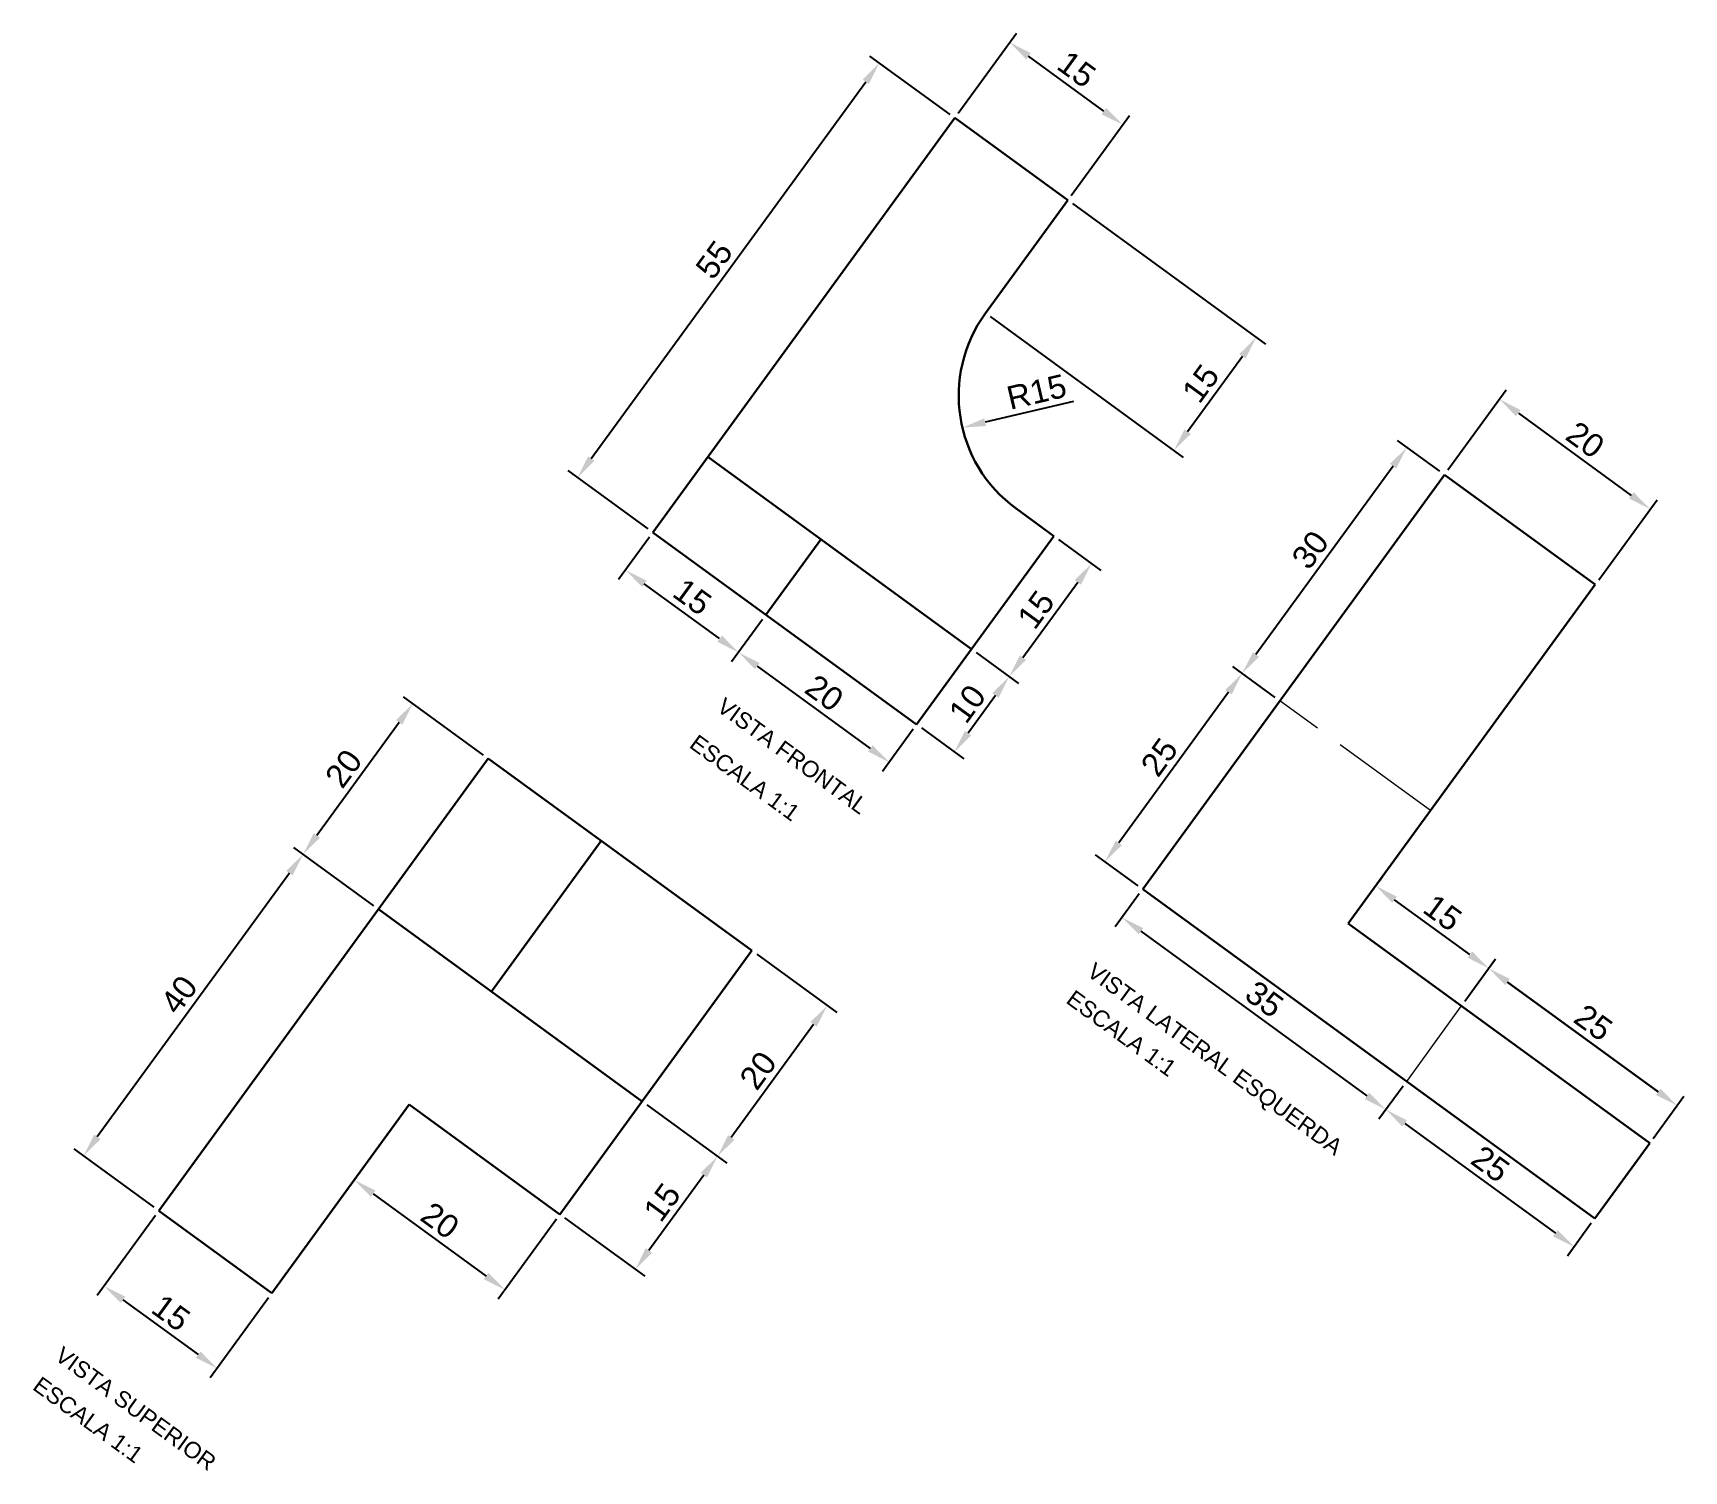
# Model space of a CAD drawing. Header units: millimetres. Extents: x 389 to 2146, y -1506 to -219.
# Drawn here: x 1093.6 to 1270.7, y -793.8 to -639.6 of the extents above; entities that cross this region are included whole.
import ezdxf

# ---------------------------------------------------------------- set-up
doc = ezdxf.new("R2010")
doc.units = ezdxf.units.MM
doc.linetypes.add('ACAD_ISO02W100', pattern=[15, 12, -3])
doc.layers.add('1-linha continua', color=5, linetype='Continuous', lineweight=30)
doc.layers.add('2-projeção', color=4, linetype='ACAD_ISO02W100', lineweight=15)
doc.layers.add('4-cotas', color=1, linetype='Continuous')
doc.layers.add('5-texto', color=6, linetype='Continuous')
doc.styles.get("Standard").update_dxf_attribs({"font": 'arial.ttf'})
doc.dimstyles.new('a1', dxfattribs={"dimtxt": 2.5, "dimasz": 2.5, "dimexe": 1.25, "dimexo": 0.625, "dimtad": 1, "dimtoh": 1, "dimtxsty": 'Standard', "dimcen": 2.5, "dimclrd": 256, "dimclre": 256, "dimclrt": 30, "dimadec": 0, "dimazin": 0, "dimtfac": 1, "dimtmove": 0, "dimatfit": 3, "dimfxl": 1, "dimlwd": -1, "dimlwe": -1, "dimarcsym": 0})

msp = doc.modelspace()

# ---------------------------------------------------------------- texts
at = {"layer": '5-texto'}
for s, height, p in [('VISTA FRONTAL', 1.75276, (1166.762, -712.208)), ('ESCALA 1:1', 1.7528, (1163.842, -716.157)), ('VISTA LATERAL ESQUERDA', 1.75276, (1206.473, -740.609)), ('ESCALA 1:1', 1.7528, (1204.252, -743.555)), ('VISTA SUPERIOR', 1.75276, (1095.76, -781.805)), ('ESCALA 1:1', 1.7528, (1093.393, -785.007))]:
    msp.add_text(s, height=height, rotation=323.92937, dxfattribs=at).set_placement(p)

# ---------------------------------------------------------------- blocks, each defined once
blk = doc.blocks.new('*D13')
at = {"layer": '4-cotas', "transparency": 16777216}
for p, q in [((1191.93, -648.35), (1183.34, -642.09)), ((1153.44, -685.26), (1182.88, -644.85)), ((1159.55, -692.8), (1150.96, -686.55))]:
    blk.add_line(p, q, dxfattribs=at)
for points in [[(1182.55, -644.6), (1183.22, -645.09), (1184.35, -642.83)], [(1153.11, -685.02), (1153.78, -685.51), (1151.97, -687.28)]]:
    blk.add_solid(points, dxfattribs=at)
at = {"layer": 'Defpoints', "color": 0, "transparency": 16777216}
for p in [(1184.35, -642.83), (1192.44, -648.72), (1160.05, -693.17)]:
    blk.add_point(p, dxfattribs=at)
at = {"layer": '4-cotas', "color": 30, "transparency": 16777216, "insert": (1166.63, -663.94), "char_height": 2.5, "attachment_point": 5, "rotation": 53.9294}
blk.add_mtext('55', dxfattribs=at)
blk = doc.blocks.new('*D14')
at = {"layer": '4-cotas', "transparency": 16777216}
for p, q in [((1192.81, -648.21), (1199.06, -639.62)), ((1208.43, -647.99), (1200.35, -642.11)), ((1204.93, -657.04), (1211.19, -648.45))]:
    blk.add_line(p, q, dxfattribs=at)
for points in [[(1200.59, -641.77), (1200.1, -642.44), (1198.33, -640.63)], [(1208.67, -647.66), (1208.18, -648.33), (1210.45, -649.46)]]:
    blk.add_solid(points, dxfattribs=at)
at = {"layer": 'Defpoints', "color": 0, "transparency": 16777216}
for p in [(1198.33, -640.63), (1192.44, -648.72), (1204.56, -657.55)]:
    blk.add_point(p, dxfattribs=at)
at = {"layer": '4-cotas', "color": 30, "transparency": 16777216, "insert": (1205.51, -643.51), "char_height": 2.5, "attachment_point": 5, "rotation": 323.9294}
blk.add_mtext('15', dxfattribs=at)
blk = doc.blocks.new('*D15')
at = {"layer": '4-cotas', "transparency": 16777216}
for p, q in [((1203.57, -693.94), (1208.12, -697.25)), ((1205.63, -698.54), (1199.75, -706.62)), ((1194.74, -706.06), (1199.28, -709.38))]:
    blk.add_line(p, q, dxfattribs=at)
for points in [[(1205.3, -698.29), (1205.97, -698.78), (1207.11, -696.52)], [(1199.41, -706.37), (1200.08, -706.86), (1198.27, -708.64)]]:
    blk.add_solid(points, dxfattribs=at)
at = {"layer": 'Defpoints', "color": 0, "transparency": 16777216}
for p in [(1203.06, -693.57), (1194.23, -705.7), (1198.27, -708.64)]:
    blk.add_point(p, dxfattribs=at)
at = {"layer": '4-cotas', "color": 30, "transparency": 16777216, "insert": (1201.15, -701.46), "char_height": 2.5, "attachment_point": 5, "rotation": 53.9294}
blk.add_mtext('15', dxfattribs=at)
blk = doc.blocks.new('*D16')
at = {"layer": '4-cotas', "transparency": 16777216}
for p, q in [((1159.69, -693.68), (1156.37, -698.22)), ((1167.21, -704.57), (1159.13, -698.69)), ((1171.81, -702.51), (1168.5, -707.06))]:
    blk.add_line(p, q, dxfattribs=at)
for points in [[(1159.38, -698.35), (1158.89, -699.02), (1157.11, -697.21)], [(1167.46, -704.24), (1166.97, -704.91), (1169.24, -706.05)]]:
    blk.add_solid(points, dxfattribs=at)
at = {"layer": 'Defpoints', "color": 0, "transparency": 16777216}
for p in [(1160.05, -693.17), (1157.11, -697.21), (1172.18, -702)]:
    blk.add_point(p, dxfattribs=at)
at = {"layer": '4-cotas', "color": 30, "transparency": 16777216, "insert": (1164.29, -700.09), "char_height": 2.5, "attachment_point": 5, "rotation": 323.9294}
blk.add_mtext('15', dxfattribs=at)
blk = doc.blocks.new('*D17')
at = {"layer": '4-cotas', "transparency": 16777216}
for p, q in [((1171.81, -702.51), (1168.5, -707.06)), ((1183.38, -716.35), (1171.26, -707.52)), ((1187.98, -714.28), (1184.67, -718.83))]:
    blk.add_line(p, q, dxfattribs=at)
for points in [[(1171.5, -707.18), (1171.01, -707.85), (1169.24, -706.05)], [(1183.63, -716.01), (1183.14, -716.69), (1185.4, -717.82)]]:
    blk.add_solid(points, dxfattribs=at)
at = {"layer": 'Defpoints', "color": 0, "transparency": 16777216}
for p in [(1172.18, -702), (1169.24, -706.05), (1188.35, -713.78)]:
    blk.add_point(p, dxfattribs=at)
at = {"layer": '4-cotas', "color": 30, "transparency": 16777216, "insert": (1178.44, -710.4), "char_height": 2.5, "attachment_point": 5, "rotation": 323.9294}
blk.add_mtext('20', dxfattribs=at)
blk = doc.blocks.new('*D18')
at = {"layer": '4-cotas', "transparency": 16777216}
for p, q in [((1194.74, -706.06), (1199.28, -709.38)), ((1196.8, -710.66), (1193.86, -714.7)), ((1188.85, -714.15), (1193.4, -717.46))]:
    blk.add_line(p, q, dxfattribs=at)
for points in [[(1196.47, -710.42), (1197.14, -710.91), (1198.27, -708.64)], [(1193.52, -714.46), (1194.2, -714.95), (1192.39, -716.72)]]:
    blk.add_solid(points, dxfattribs=at)
at = {"layer": 'Defpoints', "color": 0, "transparency": 16777216}
for p in [(1194.23, -705.7), (1188.35, -713.78), (1192.39, -716.72)]:
    blk.add_point(p, dxfattribs=at)
at = {"layer": '4-cotas', "color": 30, "transparency": 16777216, "insert": (1193.79, -711.56), "char_height": 2.5, "attachment_point": 5, "rotation": 53.9294}
blk.add_mtext('10', dxfattribs=at)
blk = doc.blocks.new('*D19')
at = {"layer": '4-cotas', "transparency": 16777216}
blk.add_line((1205.17, -679.13), (1195.69, -681.36), dxfattribs=at)
blk.add_solid([(1195.59, -680.96), (1195.78, -681.77), (1193.25, -681.94)], dxfattribs=at)
at = {"layer": 'Defpoints', "color": 0, "transparency": 16777216}
for p in [(1207.85, -678.5), (1193.25, -681.94)]:
    blk.add_point(p, dxfattribs=at)
at = {"layer": '4-cotas', "color": 30, "transparency": 16777216, "insert": (1201.21, -678.11), "char_height": 2.5, "attachment_point": 5, "rotation": 13.2311}
blk.add_mtext('R15', dxfattribs=at)
blk = doc.blocks.new('*D20')
at = {"layer": '4-cotas', "transparency": 16777216}
for p, q in [((1205.07, -657.92), (1225.78, -673)), ((1196.24, -670.04), (1216.95, -685.13)), ((1217.41, -682.37), (1223.3, -674.29))]:
    blk.add_line(p, q, dxfattribs=at)
for points in [[(1222.96, -674.04), (1223.63, -674.53), (1224.77, -672.27)], [(1217.07, -682.13), (1217.75, -682.62), (1215.94, -684.39)]]:
    blk.add_solid(points, dxfattribs=at)
at = {"layer": 'Defpoints', "color": 0, "transparency": 16777216}
for p in [(1204.56, -657.55), (1195.73, -669.67), (1224.77, -672.27)]:
    blk.add_point(p, dxfattribs=at)
at = {"layer": '4-cotas', "color": 30, "transparency": 16777216, "insert": (1218.82, -677.21), "char_height": 2.5, "attachment_point": 5, "rotation": 53.9294}
blk.add_mtext('15', dxfattribs=at)
blk = doc.blocks.new('*D21')
at = {"layer": '4-cotas', "transparency": 16777216}
for p, q in [((1141.89, -717.05), (1133.3, -710.8)), ((1132.84, -713.55), (1124, -725.68)), ((1130.11, -733.22), (1121.52, -726.96))]:
    blk.add_line(p, q, dxfattribs=at)
for points in [[(1132.5, -713.31), (1133.17, -713.8), (1134.31, -711.53)], [(1123.67, -725.43), (1124.34, -725.92), (1122.53, -727.7)]]:
    blk.add_solid(points, dxfattribs=at)
at = {"layer": 'Defpoints', "color": 0, "transparency": 16777216}
for p in [(1142.39, -717.42), (1122.53, -727.7), (1130.62, -733.59)]:
    blk.add_point(p, dxfattribs=at)
at = {"layer": '4-cotas', "color": 30, "transparency": 16777216, "insert": (1126.88, -718.5), "char_height": 2.5, "attachment_point": 5, "rotation": 53.9294}
blk.add_mtext('20', dxfattribs=at)
blk = doc.blocks.new('*D22')
at = {"layer": '4-cotas', "transparency": 16777216}
for p, q in [((1130.11, -733.22), (1121.52, -726.96)), ((1121.06, -729.72), (1100.45, -758.01)), ((1106.56, -765.55), (1097.97, -759.29))]:
    blk.add_line(p, q, dxfattribs=at)
for points in [[(1120.72, -729.47), (1121.4, -729.96), (1122.53, -727.7)], [(1100.12, -757.76), (1100.79, -758.26), (1098.98, -760.03)]]:
    blk.add_solid(points, dxfattribs=at)
at = {"layer": 'Defpoints', "color": 0, "transparency": 16777216}
for p in [(1130.62, -733.59), (1098.98, -760.03), (1107.06, -765.92)]:
    blk.add_point(p, dxfattribs=at)
at = {"layer": '4-cotas', "color": 30, "transparency": 16777216, "insert": (1109.22, -742.75), "char_height": 2.5, "attachment_point": 5, "rotation": 53.9294}
blk.add_mtext('40', dxfattribs=at)
blk = doc.blocks.new('*D23')
at = {"layer": '4-cotas', "transparency": 16777216}
for p, q in [((1106.7, -766.42), (1100.44, -775.01)), ((1103.2, -775.47), (1111.28, -781.36)), ((1118.82, -775.26), (1112.57, -783.84))]:
    blk.add_line(p, q, dxfattribs=at)
for points in [[(1103.44, -775.14), (1102.95, -775.81), (1101.18, -774)], [(1111.53, -781.02), (1111.03, -781.7), (1113.3, -782.83)]]:
    blk.add_solid(points, dxfattribs=at)
at = {"layer": 'Defpoints', "color": 0, "transparency": 16777216}
for p in [(1107.06, -765.92), (1119.19, -774.75), (1113.3, -782.83)]:
    blk.add_point(p, dxfattribs=at)
at = {"layer": '4-cotas', "color": 30, "transparency": 16777216, "insert": (1108.36, -776.88), "char_height": 2.5, "attachment_point": 5, "rotation": 323.9294}
blk.add_mtext('15', dxfattribs=at)
blk = doc.blocks.new('*D24')
at = {"layer": '4-cotas', "transparency": 16777216}
for p, q in [((1133.54, -755.05), (1127.28, -763.64)), ((1130.04, -764.1), (1142.17, -772.93)), ((1149.71, -766.82), (1143.45, -775.41))]:
    blk.add_line(p, q, dxfattribs=at)
for points in [[(1130.29, -763.76), (1129.8, -764.43), (1128.02, -762.63)], [(1142.41, -772.59), (1141.92, -773.27), (1144.19, -774.4)]]:
    blk.add_solid(points, dxfattribs=at)
at = {"layer": 'Defpoints', "color": 0, "transparency": 16777216}
for p in [(1133.91, -754.54), (1150.07, -766.32), (1144.19, -774.4)]:
    blk.add_point(p, dxfattribs=at)
at = {"layer": '4-cotas', "color": 30, "transparency": 16777216, "insert": (1137.22, -766.98), "char_height": 2.5, "attachment_point": 5, "rotation": 323.9294}
blk.add_mtext('20', dxfattribs=at)
blk = doc.blocks.new('*D25')
at = {"layer": '4-cotas', "transparency": 16777216}
for p, q in [((1159.41, -754.56), (1168, -760.82)), ((1165.52, -762.1), (1159.63, -770.19)), ((1150.58, -766.69), (1159.17, -772.94))]:
    blk.add_line(p, q, dxfattribs=at)
for points in [[(1165.18, -761.86), (1165.85, -762.35), (1166.99, -760.08)], [(1159.29, -769.94), (1159.97, -770.43), (1158.16, -772.21)]]:
    blk.add_solid(points, dxfattribs=at)
at = {"layer": 'Defpoints', "color": 0, "transparency": 16777216}
for p in [(1158.91, -754.19), (1150.07, -766.32), (1158.16, -772.21)]:
    blk.add_point(p, dxfattribs=at)
at = {"layer": '4-cotas', "color": 30, "transparency": 16777216, "insert": (1161.04, -765.02), "char_height": 2.5, "attachment_point": 5, "rotation": 53.9294}
blk.add_mtext('15', dxfattribs=at)
blk = doc.blocks.new('*D26')
at = {"layer": '4-cotas', "transparency": 16777216}
for p, q in [((1171.19, -738.4), (1179.77, -744.65)), ((1177.29, -745.94), (1168.46, -758.06)), ((1159.41, -754.56), (1168, -760.82))]:
    blk.add_line(p, q, dxfattribs=at)
for points in [[(1176.96, -745.69), (1177.63, -746.18), (1178.76, -743.92)], [(1168.12, -757.82), (1168.8, -758.31), (1166.99, -760.08)]]:
    blk.add_solid(points, dxfattribs=at)
at = {"layer": 'Defpoints', "color": 0, "transparency": 16777216}
for p in [(1170.68, -738.03), (1158.91, -754.19), (1166.99, -760.08)]:
    blk.add_point(p, dxfattribs=at)
at = {"layer": '4-cotas', "color": 30, "transparency": 16777216, "insert": (1171.34, -750.88), "char_height": 2.5, "attachment_point": 5, "rotation": 53.9294}
blk.add_mtext('20', dxfattribs=at)
blk = doc.blocks.new('*D27')
at = {"layer": '4-cotas', "transparency": 16777216}
for p, q in [((1212.23, -731.95), (1209.65, -735.49)), ((1212.41, -735.95), (1236.65, -753.61)), ((1240.52, -752.56), (1237.94, -756.09))]:
    blk.add_line(p, q, dxfattribs=at)
for points in [[(1212.65, -735.61), (1212.16, -736.28), (1210.38, -734.48)], [(1236.9, -753.27), (1236.41, -753.95), (1238.67, -755.08)]]:
    blk.add_solid(points, dxfattribs=at)
at = {"layer": 'Defpoints', "color": 0, "transparency": 16777216}
for p in [(1212.59, -731.44), (1240.88, -752.05), (1238.67, -755.08)]:
    blk.add_point(p, dxfattribs=at)
at = {"layer": '4-cotas', "color": 30, "transparency": 16777216, "insert": (1225.65, -743.24), "char_height": 2.5, "attachment_point": 5, "rotation": 323.9294}
blk.add_mtext('35', dxfattribs=at)
blk = doc.blocks.new('*D28')
at = {"layer": '4-cotas', "transparency": 16777216}
for p, q in [((1240.52, -752.56), (1237.94, -756.09)), ((1240.7, -756.56), (1256.86, -768.33)), ((1260.72, -767.27), (1258.15, -770.81))]:
    blk.add_line(p, q, dxfattribs=at)
for points in [[(1240.94, -756.22), (1240.45, -756.89), (1238.67, -755.08)], [(1257.11, -767.99), (1256.62, -768.67), (1258.88, -769.8)]]:
    blk.add_solid(points, dxfattribs=at)
at = {"layer": 'Defpoints', "color": 0, "transparency": 16777216}
for p in [(1240.88, -752.05), (1261.09, -766.77), (1258.88, -769.8)]:
    blk.add_point(p, dxfattribs=at)
at = {"layer": '4-cotas', "color": 30, "transparency": 16777216, "insert": (1249.9, -760.91), "char_height": 2.5, "attachment_point": 5, "rotation": 323.9294}
blk.add_mtext('25', dxfattribs=at)
blk = doc.blocks.new('*D29')
at = {"layer": '4-cotas', "transparency": 16777216}
for p, q in [((1244.47, -686.62), (1239.92, -683.31)), ((1239.46, -686.06), (1224.74, -706.27)), ((1226.81, -710.87), (1222.26, -707.56))]:
    blk.add_line(p, q, dxfattribs=at)
for points in [[(1239.13, -685.82), (1239.8, -686.31), (1240.94, -684.04)], [(1224.41, -706.03), (1225.08, -706.52), (1223.27, -708.29)]]:
    blk.add_solid(points, dxfattribs=at)
at = {"layer": 'Defpoints', "color": 0, "transparency": 16777216}
for p in [(1244.98, -686.99), (1223.27, -708.29), (1227.31, -711.24)]:
    blk.add_point(p, dxfattribs=at)
at = {"layer": '4-cotas', "color": 30, "transparency": 16777216, "insert": (1230.57, -695.05), "char_height": 2.5, "attachment_point": 5, "rotation": 53.9294}
blk.add_mtext('30', dxfattribs=at)
blk = doc.blocks.new('*D30')
at = {"layer": '4-cotas', "transparency": 16777216}
for p, q in [((1226.81, -710.87), (1222.26, -707.56)), ((1221.8, -710.31), (1210.02, -726.48)), ((1212.09, -731.07), (1207.54, -727.76))]:
    blk.add_line(p, q, dxfattribs=at)
for points in [[(1221.46, -710.07), (1222.14, -710.56), (1223.27, -708.29)], [(1209.69, -726.23), (1210.36, -726.72), (1208.55, -728.5)]]:
    blk.add_solid(points, dxfattribs=at)
at = {"layer": 'Defpoints', "color": 0, "transparency": 16777216}
for p in [(1227.31, -711.24), (1208.55, -728.5), (1212.59, -731.44)]:
    blk.add_point(p, dxfattribs=at)
at = {"layer": '4-cotas', "color": 30, "transparency": 16777216, "insert": (1214.38, -717.28), "char_height": 2.5, "attachment_point": 5, "rotation": 53.9294}
blk.add_mtext('25', dxfattribs=at)
blk = doc.blocks.new('*D31')
at = {"layer": '4-cotas', "transparency": 16777216}
for p, q in [((1247.14, -743.46), (1250.45, -738.92)), ((1251.74, -741.4), (1267.9, -753.17)), ((1267.35, -758.18), (1270.66, -753.64))]:
    blk.add_line(p, q, dxfattribs=at)
for points in [[(1251.98, -741.06), (1251.49, -741.73), (1249.72, -739.93)], [(1268.15, -752.84), (1267.66, -753.51), (1269.92, -754.65)]]:
    blk.add_solid(points, dxfattribs=at)
at = {"layer": 'Defpoints', "color": 0, "transparency": 16777216}
for p in [(1246.77, -743.97), (1269.92, -754.65), (1266.98, -758.69)]:
    blk.add_point(p, dxfattribs=at)
at = {"layer": '4-cotas', "color": 30, "transparency": 16777216, "insert": (1260.94, -745.75), "char_height": 2.5, "attachment_point": 5, "rotation": 323.9294}
blk.add_mtext('25', dxfattribs=at)
blk = doc.blocks.new('*D32')
at = {"layer": '4-cotas', "transparency": 16777216}
for p, q in [((1250.08, -739.42), (1250.45, -738.92)), ((1267.9, -753.17), (1251.74, -741.4)), ((1267.35, -758.18), (1270.66, -753.64))]:
    blk.add_line(p, q, dxfattribs=at)
for points in [[(1251.98, -741.06), (1251.49, -741.73), (1249.72, -739.93)], [(1268.15, -752.84), (1267.66, -753.51), (1269.92, -754.65)]]:
    blk.add_solid(points, dxfattribs=at)
at = {"layer": 'Defpoints', "color": 0, "transparency": 16777216}
for p in [(1249.72, -739.93), (1249.72, -739.93), (1266.98, -758.69)]:
    blk.add_point(p, dxfattribs=at)
at = {"layer": '4-cotas', "color": 30, "transparency": 16777216, "insert": (1260.94, -745.75), "char_height": 2.5, "attachment_point": 5, "rotation": 323.9294}
blk.add_mtext('25', dxfattribs=at)
blk = doc.blocks.new('*D33')
at = {"layer": '4-cotas', "transparency": 16777216}
for p, q in [((1237.96, -730.59), (1238.33, -730.08)), ((1247.69, -738.45), (1239.61, -732.57)), ((1250.08, -739.42), (1250.45, -738.92))]:
    blk.add_line(p, q, dxfattribs=at)
for points in [[(1239.86, -732.23), (1239.37, -732.9), (1237.59, -731.09)], [(1247.94, -738.12), (1247.45, -738.79), (1249.72, -739.93)]]:
    blk.add_solid(points, dxfattribs=at)
at = {"layer": 'Defpoints', "color": 0, "transparency": 16777216}
for p in [(1237.59, -731.09), (1237.59, -731.09), (1249.72, -739.93)]:
    blk.add_point(p, dxfattribs=at)
at = {"layer": '4-cotas', "color": 30, "transparency": 16777216, "insert": (1244.77, -733.97), "char_height": 2.5, "attachment_point": 5, "rotation": 323.9294}
blk.add_mtext('15', dxfattribs=at)
blk = doc.blocks.new('*D34')
at = {"layer": '4-cotas', "transparency": 16777216}
for p, q in [((1245.34, -686.48), (1251.6, -677.89)), ((1252.89, -680.38), (1265.01, -689.21)), ((1261.51, -698.26), (1267.77, -689.67))]:
    blk.add_line(p, q, dxfattribs=at)
for points in [[(1253.13, -680.04), (1252.64, -680.71), (1250.86, -678.9)], [(1265.26, -688.87), (1264.76, -689.54), (1267.03, -690.68)]]:
    blk.add_solid(points, dxfattribs=at)
at = {"layer": 'Defpoints', "color": 0, "transparency": 16777216}
for p in [(1244.98, -686.99), (1267.03, -690.68), (1261.14, -698.76)]:
    blk.add_point(p, dxfattribs=at)
at = {"layer": '4-cotas', "color": 30, "transparency": 16777216, "insert": (1260.07, -683.25), "char_height": 2.5, "attachment_point": 5, "rotation": 323.9294}
blk.add_mtext('20', dxfattribs=at)

# ---------------------------------------------------------------- dimensions: what is measured, and where the dimension line sits
at = {"layer": '4-cotas'}
for base, p1, p2, angle, picture, middle in [((1198.326, -640.633), (1204.562, -657.548), (1192.438, -648.716), 323.92937, '*D14', (1205.507, -643.512)), ((1184.355, -642.828), (1160.055, -693.172), (1192.438, -648.716), 53.92937, '*D13', (1166.631, -663.94)), ((1224.77, -672.267), (1195.73, -669.672), (1204.562, -657.548), 53.92937, '*D20', (1218.817, -677.21)), ((1267.03, -690.68), (1244.977, -686.987), (1261.143, -698.762), 323.92937, '*D34', (1260.067, -683.255)), ((1223.272, -708.292), (1244.977, -686.987), (1227.313, -711.236), 53.92937, '*D29', (1230.566, -695.047)), ((1157.111, -697.213), (1172.179, -702.004), (1160.055, -693.172), 323.92937, '*D16', (1164.293, -700.092)), ((1198.274, -708.64), (1203.065, -693.572), (1194.233, -705.696), 53.92937, '*D15', (1201.153, -701.459)), ((1169.235, -706.045), (1188.345, -713.779), (1172.179, -702.004), 323.92937, '*D17', (1178.438, -710.396)), ((1192.386, -716.723), (1194.233, -705.696), (1188.345, -713.779), 53.92937, '*D18', (1193.793, -711.562)), ((1122.533, -727.699), (1142.391, -717.421), (1130.616, -733.587), 53.92937, '*D21', (1126.884, -718.496)), ((1238.675, -755.083), (1212.594, -731.443), (1240.884, -752.05), 323.92937, '*D27', (1225.649, -743.242)), ((1166.989, -760.082), (1170.682, -738.028), (1158.906, -754.194), 53.92937, '*D26', (1171.34, -750.879)), ((1269.923, -754.645), (1246.772, -743.967), (1266.979, -758.687), 323.92937, '*D31', (1260.939, -745.749)), ((1158.157, -772.206), (1158.906, -754.194), (1150.074, -766.318), 53.92937, '*D25', (1161.036, -765.024)), ((1144.186, -774.401), (1133.908, -754.543), (1150.074, -766.318), 323.92937, '*D24', (1137.223, -766.977)), ((1113.301, -782.833), (1107.064, -765.918), (1119.189, -774.75), 323.92937, '*D23', (1108.358, -776.88))]:
    dim = msp.add_linear_dim(base=base, p1=p1, p2=p2, angle=angle, dimstyle='a1', dxfattribs=at)
    dim.commit()
    dim.dimension.update_dxf_attribs({"geometry": picture, "text_midpoint": middle})
dim = msp.add_radius_dim(center=(1207.855, -678.504), mpoint=(1193.253, -681.937), dimstyle='a1', dxfattribs=at)
dim.commit()
dim.dimension.update_dxf_attribs({"geometry": '*D19', "text_midpoint": (1201.645, -679.964), "dimtype": 164})
for base, p1, p2, angle, picture, middle in [((1208.552, -728.499), (1227.313, -711.236), (1212.594, -731.443), 53.92937, '*D30', (1214.375, -717.276)), ((1098.982, -760.03), (1130.616, -733.587), (1107.064, -765.918), 53.92937, '*D22', (1109.22, -742.745)), ((1237.591, -731.094), (1249.716, -739.926), (1237.591, -731.094), 323.92937, '*D33', (1244.773, -733.973)), ((1249.716, -739.926), (1266.979, -758.687), (1249.716, -739.926), 323.92937, '*D32', (1260.939, -745.749)), ((1258.882, -769.803), (1240.884, -752.05), (1261.091, -766.77), 323.92937, '*D28', (1249.898, -760.906))]:
    dim = msp.add_linear_dim(base=base, p1=p1, p2=p2, angle=angle, dimstyle='a1', override={"dimtmove": 1}, dxfattribs=at)
    dim.commit()
    dim.dimension.update_dxf_attribs({"geometry": picture, "text_midpoint": middle})

# ---------------------------------------------------------------- linework, layer by layer
at = {"layer": '1-linha continua'}
for p, q in [((1192.438, -648.716), (1160.055, -693.172)), ((1204.562, -657.548), (1192.438, -648.716)), ((1204.562, -657.548), (1195.73, -669.672)), ((1165.943, -685.089), (1194.233, -705.696)), ((1244.977, -686.987), (1212.594, -731.443)), ((1261.143, -698.762), (1244.977, -686.987)), ((1199.023, -690.628), (1203.065, -693.572)), ((1160.055, -693.172), (1188.345, -713.779)), ((1172.179, -702.004), (1178.067, -693.921)), ((1188.345, -713.779), (1203.065, -693.572)), ((1261.143, -698.762), (1234.647, -735.136)), ((1142.391, -717.421), (1107.064, -765.918)), ((1142.391, -717.421), (1170.682, -738.028)), ((1154.516, -726.253), (1142.74, -742.418)), ((1212.594, -731.443), (1261.091, -766.77)), ((1130.616, -733.587), (1158.906, -754.194)), ((1234.647, -735.136), (1266.979, -758.687)), ((1150.074, -766.318), (1170.682, -738.028)), ((1119.189, -774.75), (1133.908, -754.543)), ((1133.908, -754.543), (1150.074, -766.318)), ((1261.091, -766.77), (1266.979, -758.687)), ((1107.064, -765.918), (1119.189, -774.75))]:
    msp.add_line(p, q, dxfattribs=at)
msp.add_arc((1207.855, -678.504), 15, 143.92937, 233.92937, dxfattribs=at)
at = {"layer": '2-projeção'}
for p, q in [((1243.479, -723.011), (1227.313, -711.236)), ((1246.772, -743.967), (1240.884, -752.05))]:
    msp.add_line(p, q, dxfattribs=at)

msp.set_redraw_order([(e.dxf.handle, doc.entitydb.next_handle()) for e in msp.query("TEXT MTEXT ATTDEF DIMENSION ARC_DIMENSION")])  # texts and dimensions are drawn at this point

doc.saveas('drawing.dxf')
